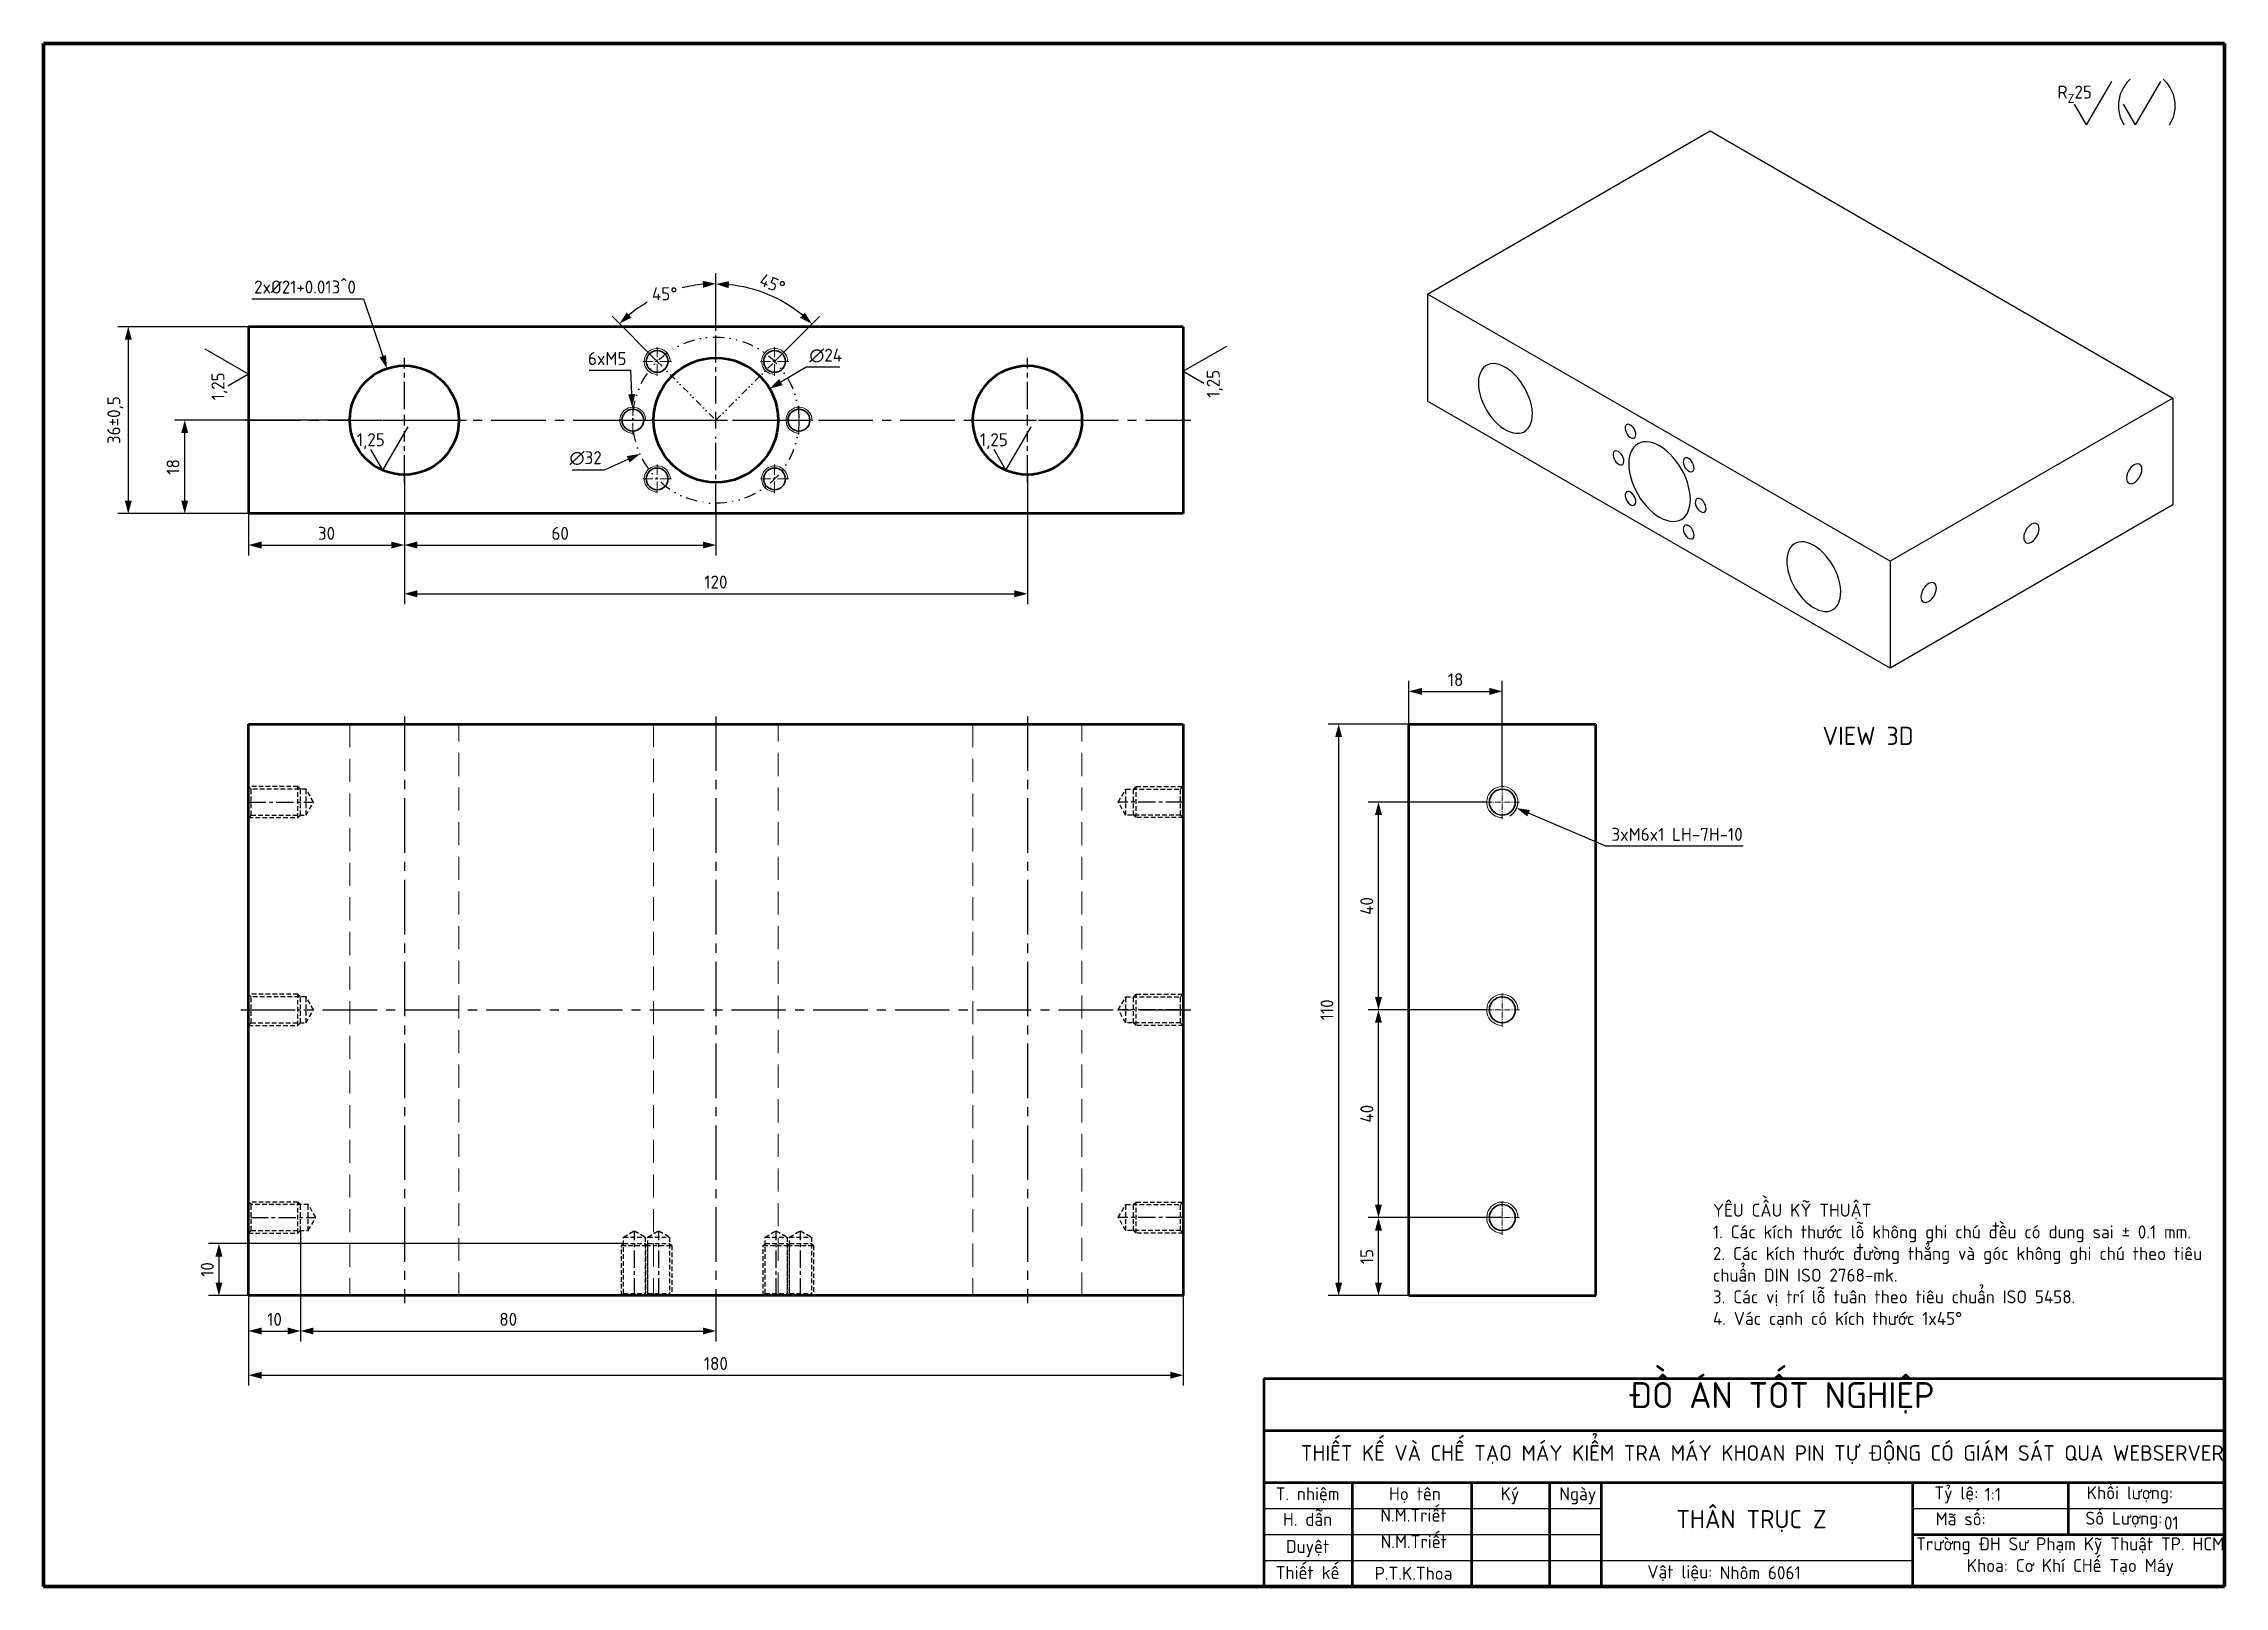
# Model space of a CAD drawing. Header units: millimetres. Extents: x -190 to 12889, y -227 to 3957.
# Drawn here: x 1044.1 to 1464.1, y 61.6 to 358.6 of the extents above; entities that cross this region are included whole.
import ezdxf

# ---------------------------------------------------------------- set-up
doc = ezdxf.new("R2010")
doc.units = ezdxf.units.MM
doc.header["$LTSCALE"] = 0.7
doc.header["$PDMODE"] = 35
doc.header["$PDSIZE"] = -4
for name, pattern in [('CENTER', [50.8, 31.75, -6.35, 6.35, -6.35]), ('CENTER2', [1.125, 0.75, -0.125, 0.125, -0.125]), ('DIVIDE', [31.75, 12.7, -6.35, 0, -6.35, 0, -6.35]), ('HIDDEN', [9.525, 6.35, -3.175])]:
    doc.linetypes.add(name, pattern=pattern)
doc.layers.get('0').update_dxf_attribs({"color": 255})
for name, color, linetype, lineweight in [('AM_5', 10, 'Continuous', 25), ('AMC_Contour', 7, 'Continuous', 50), ('CON', 7, 'Continuous', 50), ('DIM', 94, 'Continuous', 25), ('KHUNGBV', 5, 'Continuous', 70), ('screw', 33, 'Continuous', 13), ('TEXT', 7, 'Continuous', 25)]:
    doc.layers.add(name, color=color, linetype=linetype, lineweight=lineweight)
doc.layers.add('DTAM', color=6, linetype='CENTER')
doc.styles.add('TCVN-7284', font='tcvn+7284-2003r.ttf')
doc.dimstyles.new('TCVN_ISO-25_RadiusDia', dxfattribs={"dimtxt": 2.5, "dimasz": 2.5, "dimexe": 2, "dimexo": 0, "dimgap": 1, "dimtad": 1, "dimtoh": 1, "dimtxsty": 'TCVN-7284', "dimblk": 'Arrow', "dimcen": 0, "dimclrd": 256, "dimclre": 256, "dimclrt": 256, "dimadec": 0, "dimazin": 0, "dimtfac": 1, "dimtofl": 0, "dimtmove": 1, "dimatfit": 0, "dimldrblk": 'Arrow', "dimfxl": 1, "dimlwd": -1, "dimlwe": -1, "dimarcsym": 0})
doc.dimstyles.new('TCVN_ISO-25_RadiusDia$3', dxfattribs={"dimtxt": 2.5, "dimasz": 2.5, "dimexe": 2, "dimexo": 0, "dimgap": 1, "dimtad": 1, "dimtoh": 1, "dimtxsty": 'TCVN-7284', "dimblk": 'Arrow', "dimcen": 0, "dimclrd": 256, "dimclre": 256, "dimclrt": 256, "dimadec": 0, "dimazin": 0, "dimtfac": 1, "dimtofl": 0, "dimtmove": 1, "dimatfit": 0, "dimldrblk": 'Arrow', "dimfxl": 1, "dimlwd": -1, "dimlwe": -1, "dimarcsym": 0})

msp = doc.modelspace()

# ---------------------------------------------------------------- texts
at = {"color": 3, "char_height": 2.5, "attachment_point": 5, "style": 'TCVN-7284'}
for s, insert in [('\\A1;R{\\H0.7x;\\S^ Z;}25', (1435.2196, 348.8719)), ('\\A1;1,25', (1227.0696, 282.0817))]:
    msp.add_mtext(s, dxfattribs=dict(at, insert=insert))
at = {"color": 3, "char_height": 2.5, "attachment_point": 5, "rotation": 90, "style": 'TCVN-7284'}
for insert in [(1077.927, 292.6436), (1269.6118, 293.1394)]:
    msp.add_mtext('\\A1;1,25', dxfattribs=dict(at, insert=insert))
at = {"insert": (1386.6639, 227.1082), "char_height": 3.5, "attachment_point": 1, "style": 'TCVN-7284'}
msp.add_mtext_dynamic_manual_height_columns('VIEW 3D', width=77.294448, gutter_width=88.6002, heights=[0], dxfattribs=at)
at = {"ltscale": 0.7, "char_height": 2.5, "attachment_point": 1, "style": 'TCVN-7284'}
for s, width, insert in [('1:1', 4.500037, (1417.8777, 80.5808)), ('01', 4.500037, (1452.4211, 75.078)), ('Nhôm 6061', 21.128607, (1366.8672, 65.4879))]:
    msp.add_mtext_dynamic_manual_height_columns(s, width=width, gutter_width=12.5, heights=[0], dxfattribs=dict(at, insert=insert))
at = {"layer": 'AMC_Contour', "color": 255, "insert": (1372.9729, 74.1906), "char_height": 3.5, "attachment_point": 5, "style": 'TCVN-7284'}
msp.add_mtext_dynamic_manual_height_columns('THÂN TRỤC Z', width=40.386406, gutter_width=17.5, heights=[0], dxfattribs=at)
at = {"layer": 'TEXT', "ltscale": 0.7, "insert": (1365.5545, 135.2797), "char_height": 2.5, "attachment_point": 1, "style": 'TCVN-7284'}
msp.add_mtext_dynamic_manual_height_columns('YÊU CẦU KỸ THUẬT\\P1. Các kích thước lỗ không ghi chú đều có dung sai ± 0.1 mm. \\P2. Các kích thước đường thẳng và góc không ghi chú theo tiêu chuẩn DIN ISO 2768-mk.\\P3. Các vị trí lỗ tuân theo tiêu chuẩn ISO 5458.\\P4. Vác cạnh có kích thước 1x45°', width=103.207926, gutter_width=1722.0912, heights=[0], dxfattribs=at)

# ---------------------------------------------------------------- blocks, each defined once
blk = doc.blocks.new('KHUNG_A3')
at = {"layer": 'CON', "color": 8, "linetype": 'Continuous', "ltscale": 0.66}
for p, q in [((296.71, 84.61), (296.71, 44.61)), ((296.71, 84.61), (481.71, 84.61)), ((296.71, 74.61), (481.71, 74.61)), ((296.71, 64.61), (481.71, 64.61)), ((313.71, 64.61), (313.71, 44.61)), ((336.71, 64.61), (336.71, 44.61)), ((351.71, 64.61), (351.71, 44.61)), ((361.71, 64.61), (361.71, 44.61)), ((421.71, 44.61), (421.71, 64.61)), ((451.71, 54.61), (451.71, 64.61)), ((421.71, 54.61), (481.71, 54.61))]:
    blk.add_line(p, q, dxfattribs=at)
at = {"layer": 'DIM', "color": 8, "linetype": 'Continuous', "ltscale": 0.66}
for p, q in [((296.71, 59.61), (361.71, 59.61)), ((421.71, 59.61), (481.71, 59.61)), ((296.71, 54.61), (361.71, 54.61)), ((296.71, 49.61), (421.71, 49.61))]:
    blk.add_line(p, q, dxfattribs=at)
at = {"layer": 'KHUNGBV', "color": 8, "linetype": 'Continuous', "ltscale": 0.66}
for p, q in [((481.71, 341.61), (61.71, 341.61)), ((61.71, 341.61), (61.71, 44.61)), ((481.71, 44.61), (481.71, 341.61)), ((61.71, 44.61), (481.71, 44.61))]:
    blk.add_line(p, q, dxfattribs=at)
at = {"color": 255, "attachment_point": 1, "style": 'TCVN-7284'}
for s, width, insert, char_height in [('{\\W1.485708; }ĐỒ ÁN TỐT NGHIỆP', 65.6643, (362.61, 83.93), 5), ('\\pxqc;T. nhiệm', 16.8827, (296.71, 63.68), 2.5), ('{\\W2.460912; }Họ tên', 16.8827, (317.11, 63.68), 2.5), ('{\\W4.544245; }Ký', 16.8827, (335.42, 63.68), 2.5), ('{\\W1.017842; }Ngày', 9.8035, (352.08, 63.68), 2.5), ('\\pxqc;Tỷ lệ:', 9.8035, (425.19, 63.83), 2.5), ('\\pxqc;Khối lượng:', 20.0073, (453.51, 63.88), 2.5), ('\\pxqc;H. dẫn', 16.8827, (296.71, 58.76), 2.5), ('\\pxqc;N.M.Triết', 16.8827, (317.11, 59.57), 2.5), ('{\\W0.286782; }Mã số:', 12.5818, (425.56, 58.85), 2.5), ('\\pxqc;Số Lượng:', 17.9691, (453.36, 58.98), 2.5), ('\\pxqc;N.M.Triết', 16.8827, (317.16, 54.47), 2.5), ('\\pxqc;Duyệt', 16.8827, (296.71, 53.54), 2.5), ('{\\W0.981773; }Trường ĐH Sư Phạm Kỹ Thuật TP. HCM\\P{\\W7.398439; }Khoa: Cơ Khí CHế Tạo Máy ', 61.6953, (420.88, 54.04), 2.5), ('\\pxqc;Thiết kế', 16.8827, (296.71, 48.52), 2.5), ('\\pxqc;P.T.K.Thoa', 16.8827, (317.11, 48.37), 2.5), ('\\pxi-3,l3,qc,t3;Vật liệu:', 59.8171, (346.92, 48.66), 2.5)]:
    blk.add_mtext_dynamic_manual_height_columns(s, width=width, gutter_width=88.6, heights=[0], dxfattribs=dict(at, insert=insert, char_height=char_height))
at = {"color": 255, "insert": (303.83, 71.79), "char_height": 3, "width": 178.521, "attachment_point": 1, "style": 'TCVN-7284'}
blk.add_mtext('THIẾT KẾ VÀ CHẾ TẠO MÁY KIỂM TRA MÁY KHOAN PIN TỰ ĐỘNG CÓ GIÁM SÁT QUA WEBSERVER\\P', dxfattribs=at)
blk = doc.blocks.new('screw_m6_l')
at = {"color": 6, "lineweight": 35}
blk.add_circle((0, 0), 2.5, dxfattribs=at)
at = {"layer": 'screw', "color": 1, "linetype": 'CENTER', "ltscale": 0.05}
for p, q in [((-3.3, 0), (3.3, 0)), ((0, -3.3), (0, 3.3))]:
    blk.add_line(p, q, dxfattribs=at)
at = {"layer": 'screw', "color": 4}
blk.add_arc((0, 0), 3, 270, 180, dxfattribs=at)
blk = doc.blocks.new('sđsfd')
at = {"color": 5, "linetype": 'Continuous', "lineweight": 25}
for p, q in [((2599.93, 2138.97), (2677.71, 2183.87)), ((2677.71, 2183.87), (2804.99, 2110.39)), ((2727.21, 2065.49), (2599.93, 2138.97)), ((2599.93, 2138.97), (2599.93, 2109.57)), ((2727.21, 2036.1), (2599.93, 2109.57)), ((2804.99, 2110.39), (2727.21, 2065.49)), ((2804.99, 2110.39), (2804.99, 2081)), ((2804.99, 2081), (2727.21, 2036.1)), ((2727.21, 2065.49), (2727.21, 2036.1))]:
    blk.add_line(p, q, dxfattribs=at)
at = {"color": 5, "linetype": 'Continuous', "lineweight": 25, "flags": 128}
for points in [[(2621.36, 2118.84), (2620.48, 2119.29), (2619.61, 2119.61), (2618.77, 2119.8), (2617.97, 2119.85), (2617.21, 2119.77), (2616.51, 2119.56), (2615.88, 2119.22), (2615.32, 2118.75), (2614.86, 2118.16), (2614.48, 2117.46), (2614.2, 2116.66), (2614.01, 2115.77), (2613.94, 2114.81), (2613.96, 2113.78), (2614.09, 2112.7), (2614.32, 2111.58), (2614.65, 2110.45), (2615.08, 2109.32), (2615.59, 2108.19), (2616.19, 2107.1), (2616.85, 2106.05), (2617.58, 2105.07), (2618.36, 2104.15), (2619.19, 2103.32), (2620.04, 2102.59), (2620.92, 2101.96), (2621.8, 2101.46), (2622.67, 2101.07), (2623.53, 2100.82), (2624.35, 2100.69), (2625.13, 2100.71), (2625.86, 2100.85), (2626.53, 2101.13), (2627.12, 2101.54), (2627.64, 2102.07), (2628.06, 2102.71), (2628.39, 2103.46), (2628.62, 2104.31), (2628.75, 2105.24), (2628.78, 2106.24), (2628.7, 2107.3), (2628.52, 2108.39), (2628.24, 2109.52), (2627.86, 2110.65), (2627.39, 2111.78), (2626.84, 2112.89), (2626.2, 2113.97), (2625.5, 2114.99), (2624.75, 2115.94), (2623.94, 2116.81), (2623.1, 2117.6), (2622.24, 2118.28), (2621.36, 2118.84)], [(2655.78, 2102.98), (2655.38, 2103.15), (2655.01, 2103.18), (2654.7, 2103.06), (2654.47, 2102.82), (2654.33, 2102.45), (2654.3, 2102), (2654.38, 2101.5), (2654.57, 2100.98), (2654.85, 2100.48), (2655.19, 2100.03), (2655.58, 2099.68), (2655.99, 2099.45), (2656.38, 2099.35), (2656.72, 2099.39), (2657, 2099.58), (2657.18, 2099.88), (2657.27, 2100.29), (2657.24, 2100.78), (2657.1, 2101.29), (2656.87, 2101.81), (2656.56, 2102.29), (2656.18, 2102.69), (2655.78, 2102.98)], [(2652.47, 2095.66), (2652.07, 2095.82), (2651.7, 2095.85), (2651.38, 2095.74), (2651.15, 2095.49), (2651.02, 2095.13), (2650.99, 2094.68), (2651.07, 2094.17), (2651.26, 2093.65), (2651.53, 2093.15), (2651.88, 2092.71), (2652.27, 2092.36), (2652.67, 2092.13), (2653.06, 2092.03), (2653.41, 2092.07), (2653.68, 2092.25), (2653.87, 2092.56), (2653.95, 2092.97), (2653.92, 2093.45), (2653.79, 2093.97), (2653.56, 2094.48), (2653.24, 2094.96), (2652.87, 2095.36), (2652.47, 2095.66)], [(2663.78, 2097.21), (2662.83, 2097.69), (2661.9, 2098.05), (2660.98, 2098.28), (2660.1, 2098.36), (2659.27, 2098.31), (2658.49, 2098.12), (2657.78, 2097.8), (2657.15, 2097.35), (2656.6, 2096.77), (2656.14, 2096.07), (2655.77, 2095.27), (2655.51, 2094.37), (2655.35, 2093.37), (2655.3, 2092.31), (2655.35, 2091.18), (2655.51, 2090), (2655.77, 2088.8), (2656.14, 2087.57), (2656.6, 2086.34), (2657.15, 2085.13), (2657.78, 2083.94), (2658.49, 2082.8), (2659.27, 2081.72), (2660.1, 2080.71), (2660.98, 2079.78), (2661.9, 2078.95), (2662.83, 2078.22), (2663.78, 2077.61), (2664.73, 2077.12), (2665.67, 2076.77), (2666.59, 2076.54), (2667.47, 2076.46), (2668.3, 2076.51), (2669.07, 2076.69), (2669.78, 2077.02), (2670.42, 2077.47), (2670.97, 2078.05), (2671.43, 2078.74), (2671.79, 2079.55), (2672.06, 2080.45), (2672.22, 2081.44), (2672.27, 2082.51), (2672.22, 2083.64), (2672.06, 2084.81), (2671.79, 2086.02), (2671.43, 2087.25), (2670.97, 2088.47), (2670.42, 2089.69), (2669.78, 2090.87), (2669.07, 2092.02), (2668.3, 2093.1), (2667.47, 2094.11), (2666.59, 2095.04), (2665.67, 2095.87), (2664.73, 2096.6), (2663.78, 2097.21)], [(2671.78, 2093.74), (2671.38, 2093.91), (2671.01, 2093.94), (2670.7, 2093.83), (2670.47, 2093.58), (2670.33, 2093.22), (2670.3, 2092.77), (2670.38, 2092.26), (2670.57, 2091.74), (2670.85, 2091.24), (2671.19, 2090.8), (2671.58, 2090.45), (2671.99, 2090.21), (2672.38, 2090.11), (2672.72, 2090.16), (2673, 2090.34), (2673.18, 2090.65), (2673.27, 2091.06), (2673.24, 2091.54), (2673.1, 2092.06), (2672.87, 2092.57), (2672.56, 2093.05), (2672.18, 2093.45), (2671.78, 2093.74)], [(2794.39, 2087.12), (2794.86, 2087.46), (2795.31, 2087.9), (2795.71, 2088.42), (2796.04, 2089), (2796.3, 2089.61), (2796.45, 2090.22), (2796.51, 2090.8), (2796.45, 2091.31), (2796.3, 2091.74), (2796.04, 2092.06), (2795.71, 2092.25), (2795.31, 2092.31), (2794.86, 2092.23), (2794.39, 2092.02), (2793.91, 2091.69), (2793.47, 2091.25), (2793.06, 2090.72), (2792.73, 2090.14), (2792.47, 2089.53), (2792.32, 2088.92), (2792.26, 2088.35), (2792.32, 2087.83), (2792.47, 2087.41), (2792.73, 2087.09), (2793.06, 2086.89), (2793.47, 2086.83), (2793.91, 2086.91), (2794.39, 2087.12)], [(2655.78, 2084.5), (2655.38, 2084.67), (2655.01, 2084.7), (2654.7, 2084.59), (2654.47, 2084.34), (2654.33, 2083.98), (2654.3, 2083.53), (2654.38, 2083.02), (2654.57, 2082.5), (2654.85, 2082), (2655.19, 2081.56), (2655.58, 2081.21), (2655.99, 2080.97), (2656.38, 2080.88), (2656.72, 2080.92), (2657, 2081.1), (2657.18, 2081.41), (2657.27, 2081.82), (2657.24, 2082.3), (2657.1, 2082.82), (2656.87, 2083.33), (2656.56, 2083.81), (2656.18, 2084.21), (2655.78, 2084.5)], [(2675.1, 2082.59), (2674.7, 2082.76), (2674.33, 2082.79), (2674.01, 2082.68), (2673.78, 2082.43), (2673.64, 2082.07), (2673.62, 2081.62), (2673.7, 2081.11), (2673.88, 2080.59), (2674.16, 2080.09), (2674.51, 2079.65), (2674.9, 2079.3), (2675.3, 2079.06), (2675.69, 2078.96), (2676.03, 2079.01), (2676.31, 2079.19), (2676.5, 2079.5), (2676.58, 2079.91), (2676.55, 2080.39), (2676.42, 2080.91), (2676.18, 2081.42), (2675.87, 2081.9), (2675.5, 2082.3), (2675.1, 2082.59)], [(2671.78, 2075.27), (2671.38, 2075.44), (2671.01, 2075.46), (2670.7, 2075.35), (2670.47, 2075.1), (2670.33, 2074.74), (2670.3, 2074.29), (2670.38, 2073.79), (2670.57, 2073.26), (2670.85, 2072.76), (2671.19, 2072.32), (2671.58, 2071.97), (2671.99, 2071.74), (2672.38, 2071.64), (2672.72, 2071.68), (2673, 2071.86), (2673.18, 2072.17), (2673.27, 2072.58), (2673.24, 2073.06), (2673.1, 2073.58), (2672.87, 2074.1), (2672.56, 2074.57), (2672.18, 2074.97), (2671.78, 2075.27)], [(2706.21, 2069.86), (2705.33, 2070.3), (2704.47, 2070.62), (2703.62, 2070.81), (2702.82, 2070.87), (2702.06, 2070.79), (2701.36, 2070.58), (2700.73, 2070.23), (2700.18, 2069.76), (2699.71, 2069.18), (2699.33, 2068.48), (2699.05, 2067.68), (2698.87, 2066.79), (2698.79, 2065.82), (2698.81, 2064.79), (2698.94, 2063.71), (2699.18, 2062.6), (2699.51, 2061.47), (2699.93, 2060.33), (2700.44, 2059.21), (2701.04, 2058.12), (2701.7, 2057.07), (2702.43, 2056.08), (2703.22, 2055.17), (2704.04, 2054.34), (2704.9, 2053.6), (2705.77, 2052.98), (2706.65, 2052.47), (2707.52, 2052.09), (2708.38, 2051.83), (2709.2, 2051.71), (2709.99, 2051.72), (2710.72, 2051.87), (2711.38, 2052.15), (2711.98, 2052.55), (2712.49, 2053.08), (2712.91, 2053.73), (2713.24, 2054.48), (2713.48, 2055.32), (2713.61, 2056.25), (2713.63, 2057.25), (2713.55, 2058.31), (2713.37, 2059.41), (2713.09, 2060.53), (2712.71, 2061.67), (2712.24, 2062.8), (2711.69, 2063.91), (2711.06, 2064.98), (2710.36, 2066), (2709.6, 2066.95), (2708.8, 2067.83), (2707.95, 2068.61), (2707.09, 2069.29), (2706.21, 2069.86)], [(2766.1, 2070.8), (2766.57, 2071.13), (2767.02, 2071.57), (2767.42, 2072.09), (2767.76, 2072.67), (2768.01, 2073.29), (2768.17, 2073.89), (2768.22, 2074.47), (2768.17, 2074.98), (2768.01, 2075.41), (2767.76, 2075.73), (2767.42, 2075.92), (2767.02, 2075.98), (2766.57, 2075.91), (2766.1, 2075.69), (2765.63, 2075.36), (2765.18, 2074.92), (2764.78, 2074.4), (2764.44, 2073.81), (2764.19, 2073.2), (2764.03, 2072.6), (2763.98, 2072.02), (2764.03, 2071.51), (2764.19, 2071.08), (2764.44, 2070.76), (2764.78, 2070.57), (2765.18, 2070.51), (2765.63, 2070.58), (2766.1, 2070.8)], [(2737.82, 2054.47), (2738.29, 2054.8), (2738.74, 2055.24), (2739.14, 2055.76), (2739.48, 2056.35), (2739.73, 2056.96), (2739.89, 2057.57), (2739.94, 2058.14), (2739.89, 2058.66), (2739.73, 2059.08), (2739.48, 2059.4), (2739.14, 2059.6), (2738.74, 2059.65), (2738.29, 2059.58), (2737.82, 2059.37), (2737.35, 2059.03), (2736.9, 2058.59), (2736.5, 2058.07), (2736.16, 2057.49), (2735.91, 2056.88), (2735.75, 2056.27), (2735.7, 2055.69), (2735.75, 2055.18), (2735.91, 2054.75), (2736.16, 2054.43), (2736.5, 2054.24), (2736.9, 2054.18), (2737.35, 2054.26), (2737.82, 2054.47)]]:
    blk.add_lwpolyline(points, dxfattribs=at)
blk = doc.blocks.new('screw_m5_l')
at = {"layer": 'screw', "color": 1, "linetype": 'CENTER', "ltscale": 0.1}
for p, q in [((-2.75, 0), (2.75, 0)), ((0, -2.75), (0, 2.75))]:
    blk.add_line(p, q, dxfattribs=at)
at = {"layer": 'screw', "color": 6, "lineweight": 35}
blk.add_circle((0, 0), 2.1, dxfattribs=at)
at = {"layer": 'screw', "color": 92}
blk.add_arc((0, 0), 2.5, 270, 180, dxfattribs=at)
blk = doc.blocks.new('*U636')
at = {"layer": 'AM_5', "color": 0, "linetype": 'CENTER2', "ltscale": 10, "transparency": 16777216}
for p, q in [((0, 3.2), (0, 17.5)), ((-17.5, 0), (-3.2, 0)), ((3.2, 0), (17.5, 0)), ((0, -17.5), (0, -3.2))]:
    blk.add_line(p, q, dxfattribs=at)
at = {"layer": 'AM_5', "color": 0, "linetype": 'Continuous', "ltscale": 10, "transparency": 16777216}
for p, q in [((-1.6, 0), (1.6, 0)), ((0, -1.6), (0, 1.6))]:
    blk.add_line(p, q, dxfattribs=at)
blk = doc.blocks.new('*U634')
at = {"layer": 'AM_5', "color": 0, "linetype": 'CENTER2', "ltscale": 10, "transparency": 16777216}
for p, q in [((0, 2.1), (0, 12)), ((-12, 0), (-2.1, 0)), ((2.1, 0), (12, 0)), ((0, -12), (0, -2.1))]:
    blk.add_line(p, q, dxfattribs=at)
at = {"layer": 'AM_5', "color": 0, "linetype": 'Continuous', "ltscale": 10, "transparency": 16777216}
for p, q in [((-1.05, 0), (1.05, 0)), ((0, -1.05), (0, 1.05))]:
    blk.add_line(p, q, dxfattribs=at)
blk = doc.blocks.new('*U635')
at = {"layer": 'AM_5', "color": 0, "linetype": 'CENTER2', "ltscale": 10, "transparency": 16777216}
for p, q in [((0, 2.1), (0, 12)), ((-12, 0), (-2.1, 0)), ((2.1, 0), (12, 0)), ((0, -12), (0, -2.1))]:
    blk.add_line(p, q, dxfattribs=at)
at = {"layer": 'AM_5', "color": 0, "linetype": 'Continuous', "ltscale": 10, "transparency": 16777216}
for p, q in [((-1.05, 0), (1.05, 0)), ((0, -1.05), (0, 1.05))]:
    blk.add_line(p, q, dxfattribs=at)
blk = doc.blocks.new('THAN_TRUC_Z')
at = {"linetype": 'Continuous', "lineweight": 50}
for p, q in [((1263.53, 304.13), (1083.53, 304.13)), ((1083.53, 304.13), (1083.53, 268.13)), ((1263.53, 304.13), (1263.53, 268.13)), ((1263.53, 268.13), (1083.53, 268.13))]:
    blk.add_line(p, q, dxfattribs=at)
for centre, radius in [((1113.53, 286.13), 10.5), ((1173.53, 286.13), 12), ((1233.53, 286.13), 10.5)]:
    blk.add_circle(centre, radius, dxfattribs=at)
at = {"layer": 'AM_5', "color": 2, "linetype": 'DIVIDE', "ltscale": 0.15}
for p, q in [((1162.22, 297.44), (1173.53, 286.13)), ((1173.53, 286.13), (1184.84, 297.44))]:
    blk.add_line(p, q, dxfattribs=at)
at = {"layer": 'AM_5', "color": 2, "linetype": 'DIVIDE', "ltscale": 0.25}
blk.add_circle((1173.53, 286.13), 16, dxfattribs=at)
at = {"rotation": 89.99999999999999}
for p in [(1162.22, 297.44), (1184.84, 297.44), (1157.53, 286.13), (1189.53, 286.13), (1162.22, 274.82), (1184.84, 274.82)]:
    blk.add_blockref('screw_m5_l', p, dxfattribs=at)
at = {"layer": 'AM_5', "color": 1, "linetype": 'CENTER2', "ltscale": 10}
for name, p in [('*U636', (1173.53, 286.13)), ('*U635', (1113.53, 286.13)), ('*U634', (1233.53, 286.13))]:
    blk.add_blockref(name, p, dxfattribs=at)
blk = doc.blocks.new('Arrow')
at = {"layer": 'DIM'}
blk.add_solid([(-1, 0.27), (-1, -0.27), (0, 0)], dxfattribs=at)
blk = doc.blocks.new('*D69')
at = {"layer": 'Defpoints', "color": 0, "ltscale": 0.7, "transparency": 16777216}
for p in [(1113.53, 273.63), (1083.53, 268.13), (1113.53, 262.09)]:
    blk.add_point(p, dxfattribs=at)
at = {"layer": 'DIM', "ltscale": 0.7, "transparency": 16777216}
for p, q in [((1113.53, 273.63), (1113.53, 260.09)), ((1083.53, 268.13), (1083.53, 260.09)), ((1086.03, 262.09), (1111.03, 262.09))]:
    blk.add_line(p, q, dxfattribs=at)
at = {"layer": 'DIM', "ltscale": 0.7, "transparency": 16777216, "xscale": 2.5, "yscale": 2.5, "zscale": 2.5, "rotation": 180}
blk.add_blockref('Arrow', (1083.53, 262.09), dxfattribs=at)
at = {"layer": 'DIM', "ltscale": 0.7, "transparency": 16777216, "xscale": 2.5, "yscale": 2.5, "zscale": 2.5}
blk.add_blockref('Arrow', (1113.53, 262.09), dxfattribs=at)
at = {"layer": 'DIM', "ltscale": 0.7, "transparency": 16777216, "insert": (1098.53, 264.34), "char_height": 2.5, "attachment_point": 5, "style": 'TCVN-7284', "bg_fill": 3, "box_fill_scale": 1.1, "bg_fill_color": 256, "bg_fill_true_color": 13158600, "bg_fill_transparency": 0}
blk.add_mtext('30', dxfattribs=at)
blk = doc.blocks.new('*D70')
at = {"layer": 'Defpoints', "color": 0, "ltscale": 0.7, "transparency": 16777216}
for p in [(1113.53, 273.63), (1173.53, 270.13), (1173.53, 262.09)]:
    blk.add_point(p, dxfattribs=at)
at = {"layer": 'DIM', "ltscale": 0.7, "transparency": 16777216}
for p, q in [((1113.53, 273.63), (1113.53, 260.09)), ((1173.53, 270.13), (1173.53, 260.09)), ((1116.03, 262.09), (1171.03, 262.09))]:
    blk.add_line(p, q, dxfattribs=at)
at = {"layer": 'DIM', "ltscale": 0.7, "transparency": 16777216, "xscale": 2.5, "yscale": 2.5, "zscale": 2.5, "rotation": 180}
blk.add_blockref('Arrow', (1113.53, 262.09), dxfattribs=at)
at = {"layer": 'DIM', "ltscale": 0.7, "transparency": 16777216, "xscale": 2.5, "yscale": 2.5, "zscale": 2.5}
blk.add_blockref('Arrow', (1173.53, 262.09), dxfattribs=at)
at = {"layer": 'DIM', "ltscale": 0.7, "transparency": 16777216, "insert": (1143.53, 264.34), "char_height": 2.5, "attachment_point": 5, "style": 'TCVN-7284', "bg_fill": 3, "box_fill_scale": 1.1, "bg_fill_color": 256, "bg_fill_true_color": 13158600, "bg_fill_transparency": 0}
blk.add_mtext('60', dxfattribs=at)
blk = doc.blocks.new('*D71')
at = {"layer": 'Defpoints', "color": 0, "ltscale": 0.7, "transparency": 16777216}
for p in [(1083.53, 304.13), (1060.36, 268.13), (1083.53, 268.13)]:
    blk.add_point(p, dxfattribs=at)
at = {"layer": 'DIM', "ltscale": 0.7, "transparency": 16777216}
for p, q in [((1083.53, 304.13), (1058.36, 304.13)), ((1060.36, 301.63), (1060.36, 270.63)), ((1083.53, 268.13), (1058.36, 268.13))]:
    blk.add_line(p, q, dxfattribs=at)
at = {"layer": 'DIM', "ltscale": 0.7, "transparency": 16777216, "xscale": 2.5, "yscale": 2.5, "zscale": 2.5}
for p, rotation in [((1060.36, 304.13), 90), ((1060.36, 268.13), 270)]:
    blk.add_blockref('Arrow', p, dxfattribs=dict(at, rotation=rotation))
at = {"layer": 'DIM', "ltscale": 0.7, "transparency": 16777216, "insert": (1057.86, 286.13), "char_height": 2.5, "attachment_point": 5, "rotation": 90, "style": 'TCVN-7284'}
blk.add_mtext('36±0,5', dxfattribs=at)
blk = doc.blocks.new('*D72')
at = {"layer": 'Defpoints', "color": 0, "ltscale": 0.7, "transparency": 16777216}
for p in [(1071.23, 286.13), (1103.03, 286.13), (1083.53, 268.13)]:
    blk.add_point(p, dxfattribs=at)
at = {"layer": 'DIM', "ltscale": 0.7, "transparency": 16777216}
for p, q in [((1103.03, 286.13), (1069.23, 286.13)), ((1071.23, 270.63), (1071.23, 283.63)), ((1083.53, 268.13), (1069.23, 268.13))]:
    blk.add_line(p, q, dxfattribs=at)
at = {"layer": 'DIM', "ltscale": 0.7, "transparency": 16777216, "xscale": 2.5, "yscale": 2.5, "zscale": 2.5}
for p, rotation in [((1071.23, 286.13), 90), ((1071.23, 268.13), 270)]:
    blk.add_blockref('Arrow', p, dxfattribs=dict(at, rotation=rotation))
at = {"layer": 'DIM', "ltscale": 0.7, "transparency": 16777216, "insert": (1068.98, 277.13), "char_height": 2.5, "attachment_point": 5, "rotation": 90, "style": 'TCVN-7284', "bg_fill": 3, "box_fill_scale": 1.1, "bg_fill_color": 256, "bg_fill_true_color": 13158600, "bg_fill_transparency": 0}
blk.add_mtext('18', dxfattribs=at)
blk = doc.blocks.new('*D73')
at = {"layer": 'Defpoints', "color": 0, "ltscale": 0.7, "transparency": 16777216}
for p in [(1322.23, 213.79), (1327.75, 211.44)]:
    blk.add_point(p, dxfattribs=at)
at = {"layer": 'DIM', "ltscale": 0.7, "transparency": 16777216}
for p, q in [((1344.9, 204.14), (1330.05, 210.46)), ((1371.4, 204.14), (1344.9, 204.14))]:
    blk.add_line(p, q, dxfattribs=at)
blk.add_arc((1324.99, 212.61), 3, 298.745, 0, dxfattribs=at)
at = {"layer": 'DIM', "ltscale": 0.7, "transparency": 16777216, "xscale": 2.5, "yscale": 2.5, "zscale": 2.5, "rotation": 156.9422168690733}
blk.add_blockref('Arrow', (1327.75, 211.44), dxfattribs=at)
at = {"layer": 'DIM', "ltscale": 0.7, "transparency": 16777216, "insert": (1358.65, 206.39), "char_height": 2.5, "attachment_point": 5, "style": 'TCVN-7284', "bg_fill": 3, "box_fill_scale": 1.1, "bg_fill_color": 256, "bg_fill_true_color": 13158600, "bg_fill_transparency": 0}
blk.add_mtext('3xM6x1 LH-7H-10', dxfattribs=at)
blk = doc.blocks.new('*D74')
at = {"layer": 'Defpoints', "color": 0, "ltscale": 0.7, "transparency": 16777216}
for p in [(1093.53, 130.11), (1083.53, 117.61), (1093.53, 110.78)]:
    blk.add_point(p, dxfattribs=at)
at = {"layer": 'DIM', "ltscale": 0.7, "transparency": 16777216}
for p, q in [((1093.53, 130.11), (1093.53, 108.78)), ((1083.53, 117.61), (1083.53, 108.78)), ((1086.03, 110.78), (1091.03, 110.78))]:
    blk.add_line(p, q, dxfattribs=at)
at = {"layer": 'DIM', "ltscale": 0.7, "transparency": 16777216, "xscale": 2.5, "yscale": 2.5, "zscale": 2.5, "rotation": 180}
blk.add_blockref('Arrow', (1083.53, 110.78), dxfattribs=at)
at = {"layer": 'DIM', "ltscale": 0.7, "transparency": 16777216, "xscale": 2.5, "yscale": 2.5, "zscale": 2.5}
blk.add_blockref('Arrow', (1093.53, 110.78), dxfattribs=at)
at = {"layer": 'DIM', "ltscale": 0.7, "transparency": 16777216, "insert": (1088.53, 113.03), "char_height": 2.5, "attachment_point": 5, "style": 'TCVN-7284', "bg_fill": 3, "box_fill_scale": 1.1, "bg_fill_color": 256, "bg_fill_true_color": 13158600, "bg_fill_transparency": 0}
blk.add_mtext('10', dxfattribs=at)
blk = doc.blocks.new('*D75')
at = {"layer": 'Defpoints', "color": 0, "ltscale": 0.7, "transparency": 16777216}
for p in [(1093.53, 130.11), (1173.53, 117.61), (1173.53, 110.78)]:
    blk.add_point(p, dxfattribs=at)
at = {"layer": 'DIM', "ltscale": 0.7, "transparency": 16777216}
for p, q in [((1093.53, 130.11), (1093.53, 108.78)), ((1173.53, 117.61), (1173.53, 108.78)), ((1096.03, 110.78), (1171.03, 110.78))]:
    blk.add_line(p, q, dxfattribs=at)
at = {"layer": 'DIM', "ltscale": 0.7, "transparency": 16777216, "xscale": 2.5, "yscale": 2.5, "zscale": 2.5, "rotation": 180}
blk.add_blockref('Arrow', (1093.53, 110.78), dxfattribs=at)
at = {"layer": 'DIM', "ltscale": 0.7, "transparency": 16777216, "xscale": 2.5, "yscale": 2.5, "zscale": 2.5}
blk.add_blockref('Arrow', (1173.53, 110.78), dxfattribs=at)
at = {"layer": 'DIM', "ltscale": 0.7, "transparency": 16777216, "insert": (1133.53, 113.03), "char_height": 2.5, "attachment_point": 5, "style": 'TCVN-7284', "bg_fill": 3, "box_fill_scale": 1.1, "bg_fill_color": 256, "bg_fill_true_color": 13158600, "bg_fill_transparency": 0}
blk.add_mtext('80', dxfattribs=at)
blk = doc.blocks.new('*D76')
at = {"layer": 'Defpoints', "color": 0, "ltscale": 0.7, "transparency": 16777216}
for p in [(1083.53, 117.61), (1263.53, 117.61), (1263.53, 102.27)]:
    blk.add_point(p, dxfattribs=at)
at = {"layer": 'DIM', "ltscale": 0.7, "transparency": 16777216}
for p, q in [((1083.53, 117.61), (1083.53, 100.27)), ((1263.53, 117.61), (1263.53, 100.27)), ((1086.03, 102.27), (1261.03, 102.27))]:
    blk.add_line(p, q, dxfattribs=at)
at = {"layer": 'DIM', "ltscale": 0.7, "transparency": 16777216, "xscale": 2.5, "yscale": 2.5, "zscale": 2.5, "rotation": 180}
blk.add_blockref('Arrow', (1083.53, 102.27), dxfattribs=at)
at = {"layer": 'DIM', "ltscale": 0.7, "transparency": 16777216, "xscale": 2.5, "yscale": 2.5, "zscale": 2.5}
blk.add_blockref('Arrow', (1263.53, 102.27), dxfattribs=at)
at = {"layer": 'DIM', "ltscale": 0.7, "transparency": 16777216, "insert": (1173.53, 104.52), "char_height": 2.5, "attachment_point": 5, "style": 'TCVN-7284', "bg_fill": 3, "box_fill_scale": 1.1, "bg_fill_color": 256, "bg_fill_true_color": 13158600, "bg_fill_transparency": 0}
blk.add_mtext('180', dxfattribs=at)
blk = doc.blocks.new('*D77')
at = {"layer": 'Defpoints', "color": 0, "ltscale": 0.7, "transparency": 16777216}
for p in [(1301.14, 132.61), (1324.99, 132.61), (1306.99, 117.61)]:
    blk.add_point(p, dxfattribs=at)
at = {"layer": 'DIM', "ltscale": 0.7, "transparency": 16777216}
for p, q in [((1324.99, 132.61), (1299.14, 132.61)), ((1301.14, 120.11), (1301.14, 130.11)), ((1306.99, 117.61), (1299.14, 117.61))]:
    blk.add_line(p, q, dxfattribs=at)
at = {"layer": 'DIM', "ltscale": 0.7, "transparency": 16777216, "xscale": 2.5, "yscale": 2.5, "zscale": 2.5}
for p, rotation in [((1301.14, 132.61), 90), ((1301.14, 117.61), 270)]:
    blk.add_blockref('Arrow', p, dxfattribs=dict(at, rotation=rotation))
at = {"layer": 'DIM', "ltscale": 0.7, "transparency": 16777216, "insert": (1298.89, 125.11), "char_height": 2.5, "attachment_point": 5, "rotation": 90, "style": 'TCVN-7284', "bg_fill": 3, "box_fill_scale": 1.1, "bg_fill_color": 256, "bg_fill_true_color": 13158600, "bg_fill_transparency": 0}
blk.add_mtext('15', dxfattribs=at)
blk = doc.blocks.new('*D78')
at = {"layer": 'Defpoints', "color": 0, "ltscale": 0.7, "transparency": 16777216}
for p in [(1301.14, 172.61), (1321.99, 172.61), (1324.99, 132.61)]:
    blk.add_point(p, dxfattribs=at)
at = {"layer": 'DIM', "ltscale": 0.7, "transparency": 16777216}
for p, q in [((1321.99, 172.61), (1299.14, 172.61)), ((1301.14, 135.11), (1301.14, 170.11)), ((1324.99, 132.61), (1299.14, 132.61))]:
    blk.add_line(p, q, dxfattribs=at)
at = {"layer": 'DIM', "ltscale": 0.7, "transparency": 16777216, "xscale": 2.5, "yscale": 2.5, "zscale": 2.5}
for p, rotation in [((1301.14, 172.61), 90), ((1301.14, 132.61), 270)]:
    blk.add_blockref('Arrow', p, dxfattribs=dict(at, rotation=rotation))
at = {"layer": 'DIM', "ltscale": 0.7, "transparency": 16777216, "insert": (1298.89, 152.61), "char_height": 2.5, "attachment_point": 5, "rotation": 90, "style": 'TCVN-7284', "bg_fill": 3, "box_fill_scale": 1.1, "bg_fill_color": 256, "bg_fill_true_color": 13158600, "bg_fill_transparency": 0}
blk.add_mtext('40', dxfattribs=at)
blk = doc.blocks.new('*D79')
at = {"layer": 'Defpoints', "color": 0, "ltscale": 0.7, "transparency": 16777216}
for p in [(1301.14, 212.61), (1321.99, 212.61), (1321.99, 172.61)]:
    blk.add_point(p, dxfattribs=at)
at = {"layer": 'DIM', "ltscale": 0.7, "transparency": 16777216}
for p, q in [((1321.99, 212.61), (1299.14, 212.61)), ((1301.14, 175.11), (1301.14, 210.11)), ((1321.99, 172.61), (1299.14, 172.61))]:
    blk.add_line(p, q, dxfattribs=at)
at = {"layer": 'DIM', "ltscale": 0.7, "transparency": 16777216, "xscale": 2.5, "yscale": 2.5, "zscale": 2.5}
for p, rotation in [((1301.14, 212.61), 90), ((1301.14, 172.61), 270)]:
    blk.add_blockref('Arrow', p, dxfattribs=dict(at, rotation=rotation))
at = {"layer": 'DIM', "ltscale": 0.7, "transparency": 16777216, "insert": (1298.89, 192.61), "char_height": 2.5, "attachment_point": 5, "rotation": 90, "style": 'TCVN-7284', "bg_fill": 3, "box_fill_scale": 1.1, "bg_fill_color": 256, "bg_fill_true_color": 13158600, "bg_fill_transparency": 0}
blk.add_mtext('40', dxfattribs=at)
blk = doc.blocks.new('*D80')
at = {"layer": 'Defpoints', "color": 0, "ltscale": 0.7, "transparency": 16777216}
for p in [(1306.99, 227.61), (1293.47, 117.61), (1306.99, 117.61)]:
    blk.add_point(p, dxfattribs=at)
at = {"layer": 'DIM', "ltscale": 0.7, "transparency": 16777216}
for p, q in [((1306.99, 227.61), (1291.47, 227.61)), ((1293.47, 225.11), (1293.47, 120.11)), ((1306.99, 117.61), (1291.47, 117.61))]:
    blk.add_line(p, q, dxfattribs=at)
at = {"layer": 'DIM', "ltscale": 0.7, "transparency": 16777216, "xscale": 2.5, "yscale": 2.5, "zscale": 2.5}
for p, rotation in [((1293.47, 227.61), 90), ((1293.47, 117.61), 270)]:
    blk.add_blockref('Arrow', p, dxfattribs=dict(at, rotation=rotation))
at = {"layer": 'DIM', "ltscale": 0.7, "transparency": 16777216, "insert": (1291.22, 172.61), "char_height": 2.5, "attachment_point": 5, "rotation": 90, "style": 'TCVN-7284', "bg_fill": 3, "box_fill_scale": 1.1, "bg_fill_color": 256, "bg_fill_true_color": 13158600, "bg_fill_transparency": 0}
blk.add_mtext('110', dxfattribs=at)
blk = doc.blocks.new('*D81')
at = {"layer": 'Defpoints', "color": 0, "ltscale": 0.7, "transparency": 16777216}
for p in [(1155.73, 127.61), (1077.82, 117.61), (1083.53, 117.61)]:
    blk.add_point(p, dxfattribs=at)
at = {"layer": 'DIM', "ltscale": 0.7, "transparency": 16777216}
for p, q in [((1155.73, 127.61), (1075.82, 127.61)), ((1077.82, 125.11), (1077.82, 120.11)), ((1083.53, 117.61), (1075.82, 117.61))]:
    blk.add_line(p, q, dxfattribs=at)
at = {"layer": 'DIM', "ltscale": 0.7, "transparency": 16777216, "xscale": 2.5, "yscale": 2.5, "zscale": 2.5}
for p, rotation in [((1077.82, 127.61), 90), ((1077.82, 117.61), 270)]:
    blk.add_blockref('Arrow', p, dxfattribs=dict(at, rotation=rotation))
at = {"layer": 'DIM', "ltscale": 0.7, "transparency": 16777216, "insert": (1075.57, 122.61), "char_height": 2.5, "attachment_point": 5, "rotation": 90, "style": 'TCVN-7284', "bg_fill": 3, "box_fill_scale": 1.1, "bg_fill_color": 256, "bg_fill_true_color": 13158600, "bg_fill_transparency": 0}
blk.add_mtext('10', dxfattribs=at)
blk = doc.blocks.new('*D82')
at = {"layer": 'Defpoints', "color": 0, "ltscale": 0.7, "transparency": 16777216}
for p in [(1173.53, 303.63), (1184.84, 297.44), (1173.53, 289.33), (1173.53, 286.13)]:
    blk.add_point(p, dxfattribs=at)
at = {"layer": 'DIM', "ltscale": 0.7, "transparency": 16777216}
for p, q in [((1173.53, 303.63), (1173.53, 314.33)), ((1184.84, 297.44), (1193.47, 306.07))]:
    blk.add_line(p, q, dxfattribs=at)
blk.add_arc((1173.53, 286.13), 26.2, 50.47, 84.53, dxfattribs=at)
at = {"layer": 'DIM', "ltscale": 0.7, "transparency": 16777216, "xscale": 2.5, "yscale": 2.5, "zscale": 2.5}
for p, rotation in [((1173.53, 312.33), 177.2650192610459), ((1192.05, 304.65), 317.734980738876)]:
    blk.add_blockref('Arrow', p, dxfattribs=dict(at, rotation=rotation))
at = {"layer": 'DIM', "ltscale": 0.7, "transparency": 16777216, "insert": (1184.42, 312.41), "char_height": 2.5, "attachment_point": 5, "rotation": 337.5, "style": 'TCVN-7284', "bg_fill": 3, "box_fill_scale": 1.1, "bg_fill_color": 256, "bg_fill_true_color": 13158600, "bg_fill_transparency": 0}
blk.add_mtext('45°', dxfattribs=at)
at = {"layer": 'Defpoints', "color": 0, "ltscale": 0.7, "transparency": 16777216}
blk.add_point((1186.63, 308.82), dxfattribs=at)
blk = doc.blocks.new('*D83')
at = {"layer": 'Defpoints', "color": 0, "ltscale": 0.7, "transparency": 16777216}
for p in [(1173.53, 303.63), (1162.22, 297.44), (1173.53, 289.33), (1173.53, 286.13)]:
    blk.add_point(p, dxfattribs=at)
at = {"layer": 'DIM', "ltscale": 0.7, "transparency": 16777216}
for p, q in [((1173.53, 303.63), (1173.53, 314.4)), ((1162.22, 297.44), (1153.54, 306.12))]:
    blk.add_line(p, q, dxfattribs=at)
for start, end in [(95.4556, 104.3082), (120.2738, 129.5444)]:
    blk.add_arc((1173.53, 286.13), 26.27, start, end, dxfattribs=at)
at = {"layer": 'DIM', "ltscale": 0.7, "transparency": 16777216, "xscale": 2.5, "yscale": 2.5, "zscale": 2.5}
for p, rotation in [((1173.53, 312.4), 2.727824662815514), ((1154.96, 304.7), 222.2721753372527)]:
    blk.add_blockref('Arrow', p, dxfattribs=dict(at, rotation=rotation))
at = {"layer": 'DIM', "ltscale": 0.7, "transparency": 16777216, "insert": (1163.67, 310.47), "char_height": 2.5, "attachment_point": 5, "style": 'TCVN-7284', "bg_fill": 3, "box_fill_scale": 1.1, "bg_fill_color": 256, "bg_fill_true_color": 13158600, "bg_fill_transparency": 0}
blk.add_mtext('45°', dxfattribs=at)
at = {"layer": 'Defpoints', "color": 0, "ltscale": 0.7, "transparency": 16777216}
blk.add_point((1160.4, 308.88), dxfattribs=at)
blk = doc.blocks.new('*D84')
at = {"layer": 'Defpoints', "color": 0, "ltscale": 0.7, "transparency": 16777216}
for p in [(1157.42, 288.63), (1157.64, 283.63)]:
    blk.add_point(p, dxfattribs=at)
at = {"layer": 'DIM', "ltscale": 0.7, "transparency": 16777216}
for p, q in [((1149.1, 295.74), (1157.1, 295.74)), ((1157.1, 295.74), (1157.3, 291.13))]:
    blk.add_line(p, q, dxfattribs=at)
at = {"layer": 'DIM', "ltscale": 0.7, "transparency": 16777216, "xscale": 2.5, "yscale": 2.5, "zscale": 2.5, "rotation": 272.5965375602489}
blk.add_blockref('Arrow', (1157.42, 288.63), dxfattribs=at)
at = {"layer": 'DIM', "ltscale": 0.7, "transparency": 16777216, "insert": (1152.6, 297.99), "char_height": 2.5, "attachment_point": 5, "style": 'TCVN-7284', "bg_fill": 3, "box_fill_scale": 1.1, "bg_fill_color": 256, "bg_fill_true_color": 13158600, "bg_fill_transparency": 0}
blk.add_mtext('6xM5', dxfattribs=at)
blk = doc.blocks.new('*D85')
at = {"layer": 'Defpoints', "color": 0, "ltscale": 0.7, "transparency": 16777216}
for p in [(1188.15, 292.64), (1158.92, 279.62)]:
    blk.add_point(p, dxfattribs=at)
at = {"layer": 'DIM', "ltscale": 0.7, "transparency": 16777216}
for p, q in [((1152.07, 276.57), (1156.63, 278.6)), ((1145.82, 276.57), (1152.07, 276.57))]:
    blk.add_line(p, q, dxfattribs=at)
at = {"layer": 'DIM', "ltscale": 0.7, "transparency": 16777216, "xscale": 2.5, "yscale": 2.5, "zscale": 2.5, "rotation": 24.01428534631235}
blk.add_blockref('Arrow', (1158.92, 279.62), dxfattribs=at)
at = {"layer": 'DIM', "ltscale": 0.7, "transparency": 16777216, "insert": (1148.44, 278.82), "char_height": 2.5, "attachment_point": 5, "style": 'TCVN-7284', "bg_fill": 3, "box_fill_scale": 1.1, "bg_fill_color": 256, "bg_fill_true_color": 13158600, "bg_fill_transparency": 0}
blk.add_mtext('∅32', dxfattribs=at)
blk = doc.blocks.new('*D86')
at = {"layer": 'Defpoints', "color": 0, "ltscale": 0.7, "transparency": 16777216}
for p in [(1183.89, 292.19), (1163.17, 280.07)]:
    blk.add_point(p, dxfattribs=at)
at = {"layer": 'DIM', "ltscale": 0.7, "transparency": 16777216}
for p, q in [((1190.93, 296.31), (1186.05, 293.45)), ((1197.43, 296.31), (1190.93, 296.31))]:
    blk.add_line(p, q, dxfattribs=at)
at = {"layer": 'DIM', "ltscale": 0.7, "transparency": 16777216, "xscale": 2.5, "yscale": 2.5, "zscale": 2.5, "rotation": 210.3273787220806}
blk.add_blockref('Arrow', (1183.89, 292.19), dxfattribs=at)
at = {"layer": 'DIM', "ltscale": 0.7, "transparency": 16777216, "insert": (1194.68, 298.56), "char_height": 2.5, "attachment_point": 5, "style": 'TCVN-7284', "bg_fill": 3, "box_fill_scale": 1.1, "bg_fill_color": 256, "bg_fill_true_color": 13158600, "bg_fill_transparency": 0}
blk.add_mtext('∅24', dxfattribs=at)
blk = doc.blocks.new('*D87')
at = {"layer": 'Defpoints', "color": 0, "ltscale": 0.7, "transparency": 16777216}
for p in [(1324.99, 233.92), (1306.99, 227.61), (1324.99, 215.61)]:
    blk.add_point(p, dxfattribs=at)
at = {"layer": 'DIM', "ltscale": 0.7, "transparency": 16777216}
for p, q in [((1306.99, 227.61), (1306.99, 235.92)), ((1324.99, 215.61), (1324.99, 235.92)), ((1309.49, 233.92), (1322.49, 233.92))]:
    blk.add_line(p, q, dxfattribs=at)
at = {"layer": 'DIM', "ltscale": 0.7, "transparency": 16777216, "xscale": 2.5, "yscale": 2.5, "zscale": 2.5, "rotation": 180}
blk.add_blockref('Arrow', (1306.99, 233.92), dxfattribs=at)
at = {"layer": 'DIM', "ltscale": 0.7, "transparency": 16777216, "xscale": 2.5, "yscale": 2.5, "zscale": 2.5}
blk.add_blockref('Arrow', (1324.99, 233.92), dxfattribs=at)
at = {"layer": 'DIM', "ltscale": 0.7, "transparency": 16777216, "insert": (1315.99, 236.17), "char_height": 2.5, "attachment_point": 5, "style": 'TCVN-7284', "bg_fill": 3, "box_fill_scale": 1.1, "bg_fill_color": 256, "bg_fill_true_color": 13158600, "bg_fill_transparency": 0}
blk.add_mtext('18', dxfattribs=at)
blk = doc.blocks.new('*U780')
at = {"layer": 'AM_5', "color": 0, "linetype": 'CENTER2', "ltscale": 20, "transparency": 16777216}
blk.add_line((0, 56.5), (0, -56.5), dxfattribs=at)
blk = doc.blocks.new('*U781')
at = {"layer": 'AM_5', "color": 0, "linetype": 'CENTER2', "ltscale": 20, "transparency": 16777216}
blk.add_line((0, 56.5), (0, -56.5), dxfattribs=at)
blk = doc.blocks.new('*U782')
at = {"layer": 'AM_5', "color": 0, "linetype": 'CENTER2', "ltscale": 20, "transparency": 16777216}
blk.add_line((0, 56.5), (0, -56.5), dxfattribs=at)
blk = doc.blocks.new('123')
at = {"layer": 'AM_5', "color": 2, "linetype": 'HIDDEN', "lineweight": 18}
for p, q in [((1103.03, 227.61), (1103.03, 117.61)), ((1124.03, 117.61), (1124.03, 227.61)), ((1161.53, 227.61), (1161.53, 117.61)), ((1185.53, 117.61), (1185.53, 227.61)), ((1223.03, 227.61), (1223.03, 117.61)), ((1244.03, 117.61), (1244.03, 227.61))]:
    blk.add_line(p, q, dxfattribs=at)
at = {"layer": 'AM_5', "color": 94, "linetype": 'HIDDEN', "ltscale": 0.2}
for p, q in [((1093.03, 215.61), (1083.53, 215.61)), ((1093.53, 215.11), (1093.03, 215.61)), ((1093.03, 209.61), (1093.03, 215.61)), ((1093.53, 210.11), (1093.53, 215.11)), ((1253.97, 215.11), (1254.47, 215.61)), ((1253.97, 210.11), (1253.97, 215.11)), ((1254.47, 215.61), (1263.53, 215.61)), ((1254.47, 209.61), (1254.47, 215.61)), ((1093.03, 209.61), (1093.53, 210.11)), ((1254.47, 209.61), (1253.97, 210.11)), ((1083.53, 209.61), (1093.03, 209.61)), ((1263.53, 209.61), (1254.47, 209.61)), ((1093.03, 175.61), (1083.53, 175.61)), ((1093.53, 175.11), (1093.03, 175.61)), ((1093.03, 169.61), (1093.03, 175.61)), ((1093.53, 170.11), (1093.53, 175.11)), ((1253.97, 175.11), (1254.47, 175.61)), ((1253.97, 170.11), (1253.97, 175.11)), ((1254.47, 175.61), (1263.53, 175.61)), ((1254.47, 169.61), (1254.47, 175.61)), ((1083.53, 169.61), (1093.03, 169.61)), ((1093.03, 169.61), (1093.53, 170.11)), ((1254.47, 169.61), (1253.97, 170.11)), ((1263.53, 169.61), (1254.47, 169.61)), ((1093.03, 135.61), (1083.53, 135.61)), ((1093.53, 135.11), (1093.03, 135.61)), ((1093.03, 129.61), (1093.03, 135.61)), ((1093.53, 130.11), (1093.53, 135.11)), ((1253.97, 135.11), (1254.47, 135.61)), ((1253.97, 130.11), (1253.97, 135.11)), ((1254.47, 135.61), (1263.53, 135.61)), ((1254.47, 129.61), (1254.47, 135.61)), ((1083.53, 129.61), (1093.03, 129.61)), ((1093.03, 129.61), (1093.53, 130.11)), ((1155.33, 127.21), (1155.73, 127.61)), ((1155.33, 117.61), (1155.33, 127.21)), ((1155.33, 127.21), (1160.33, 127.21)), ((1155.73, 127.61), (1159.93, 127.61)), ((1159.93, 127.61), (1160.33, 127.21)), ((1160.02, 127.21), (1160.42, 127.61)), ((1160.02, 117.61), (1160.02, 127.21)), ((1160.02, 127.21), (1165.02, 127.21)), ((1160.33, 127.21), (1160.33, 117.61)), ((1160.42, 127.61), (1164.62, 127.61)), ((1164.62, 127.61), (1165.02, 127.21)), ((1165.02, 127.21), (1165.02, 117.61)), ((1182.64, 127.21), (1183.04, 127.61)), ((1182.64, 117.61), (1182.64, 127.21)), ((1182.64, 127.21), (1187.64, 127.21)), ((1183.04, 127.61), (1187.24, 127.61)), ((1187.24, 127.61), (1187.64, 127.21)), ((1187.33, 127.21), (1187.73, 127.61)), ((1187.33, 117.61), (1187.33, 127.21)), ((1187.33, 127.21), (1192.33, 127.21)), ((1187.64, 127.21), (1187.64, 117.61)), ((1187.73, 127.61), (1191.93, 127.61)), ((1191.93, 127.61), (1192.33, 127.21)), ((1192.33, 127.21), (1192.33, 117.61)), ((1254.47, 129.61), (1253.97, 130.11)), ((1263.53, 129.61), (1254.47, 129.61))]:
    blk.add_line(p, q, dxfattribs=at)
at = {"layer": 'AM_5', "color": 8, "linetype": 'HIDDEN', "ltscale": 0.2}
for p, q in [((1084.03, 215.11), (1083.53, 215.61)), ((1084.03, 210.11), (1084.03, 215.11)), ((1094.59, 215.11), (1084.03, 215.11)), ((1096.03, 212.61), (1094.59, 215.11)), ((1094.59, 210.11), (1094.59, 215.11)), ((1251.03, 212.61), (1252.47, 215.11)), ((1252.47, 215.11), (1263.03, 215.11)), ((1252.47, 210.11), (1252.47, 215.11)), ((1263.03, 215.11), (1263.53, 215.61)), ((1263.03, 210.11), (1263.03, 215.11)), ((1083.53, 209.61), (1084.03, 210.11)), ((1084.03, 210.11), (1094.59, 210.11)), ((1094.59, 210.11), (1096.03, 212.61)), ((1252.47, 210.11), (1251.03, 212.61)), ((1263.03, 210.11), (1252.47, 210.11)), ((1263.53, 209.61), (1263.03, 210.11)), ((1084.03, 175.11), (1083.53, 175.61)), ((1084.03, 170.11), (1084.03, 175.11)), ((1094.59, 175.11), (1084.03, 175.11)), ((1096.03, 172.61), (1094.59, 175.11)), ((1094.59, 170.11), (1094.59, 175.11)), ((1094.59, 170.11), (1096.03, 172.61)), ((1251.03, 172.61), (1252.47, 175.11)), ((1252.47, 170.11), (1251.03, 172.61)), ((1252.47, 175.11), (1263.03, 175.11)), ((1252.47, 170.11), (1252.47, 175.11)), ((1263.03, 175.11), (1263.53, 175.61)), ((1263.03, 170.11), (1263.03, 175.11)), ((1083.53, 169.61), (1084.03, 170.11)), ((1084.03, 170.11), (1094.59, 170.11)), ((1263.03, 170.11), (1252.47, 170.11)), ((1263.53, 169.61), (1263.03, 170.11)), ((1084.03, 135.11), (1083.53, 135.61)), ((1084.03, 130.11), (1084.03, 135.11)), ((1095.03, 135.11), (1084.03, 135.11)), ((1096.47, 132.61), (1095.03, 135.11)), ((1095.03, 130.11), (1095.03, 135.11)), ((1251.03, 132.61), (1252.47, 135.11)), ((1252.47, 135.11), (1263.03, 135.11)), ((1252.47, 130.11), (1252.47, 135.11)), ((1263.03, 135.11), (1263.53, 135.61)), ((1263.03, 130.11), (1263.03, 135.11)), ((1095.03, 130.11), (1096.47, 132.61)), ((1252.47, 130.11), (1251.03, 132.61)), ((1083.53, 129.61), (1084.03, 130.11)), ((1084.03, 130.11), (1095.03, 130.11)), ((1155.73, 128.86), (1157.83, 130.07)), ((1155.73, 118.01), (1155.73, 128.86)), ((1155.73, 128.86), (1159.93, 128.86)), ((1157.83, 130.07), (1159.93, 128.86)), ((1159.93, 128.86), (1159.93, 118.01)), ((1160.42, 128.86), (1162.52, 130.07)), ((1160.42, 118.01), (1160.42, 128.86)), ((1160.42, 128.86), (1164.62, 128.86)), ((1162.52, 130.07), (1164.62, 128.86)), ((1164.62, 128.86), (1164.62, 118.01)), ((1183.04, 128.86), (1185.14, 130.07)), ((1183.04, 118.01), (1183.04, 128.86)), ((1183.04, 128.86), (1187.24, 128.86)), ((1185.14, 130.07), (1187.24, 128.86)), ((1187.24, 128.86), (1187.24, 118.01)), ((1187.73, 128.86), (1189.83, 130.07)), ((1187.73, 118.01), (1187.73, 128.86)), ((1187.73, 128.86), (1191.93, 128.86)), ((1189.83, 130.07), (1191.93, 128.86)), ((1191.93, 128.86), (1191.93, 118.01)), ((1263.03, 130.11), (1252.47, 130.11)), ((1263.53, 129.61), (1263.03, 130.11)), ((1155.33, 117.61), (1155.73, 118.01)), ((1155.73, 118.01), (1159.93, 118.01)), ((1159.93, 118.01), (1160.33, 117.61)), ((1160.02, 117.61), (1160.42, 118.01)), ((1160.42, 118.01), (1164.62, 118.01)), ((1164.62, 118.01), (1165.02, 117.61)), ((1182.64, 117.61), (1183.04, 118.01)), ((1183.04, 118.01), (1187.24, 118.01)), ((1187.24, 118.01), (1187.64, 117.61)), ((1187.33, 117.61), (1187.73, 118.01)), ((1187.73, 118.01), (1191.93, 118.01)), ((1191.93, 118.01), (1192.33, 117.61))]:
    blk.add_line(p, q, dxfattribs=at)
at = {"layer": 'AM_5', "color": 1, "linetype": 'CENTER2', "ltscale": 20}
blk.add_line((1082.03, 172.61), (1265.03, 172.61), dxfattribs=at)
at = {"layer": 'CON'}
for p, q in [((1083.53, 227.61), (1263.53, 227.61)), ((1083.53, 117.61), (1083.53, 227.61)), ((1263.53, 227.61), (1263.53, 117.61)), ((1263.53, 117.61), (1083.53, 117.61))]:
    blk.add_line(p, q, dxfattribs=at)
at = {"layer": 'DTAM', "color": 1, "linetype": 'CENTER', "ltscale": 0.15}
for p, q in [((1083.53, 212.61), (1096.03, 212.61)), ((1263.53, 212.61), (1251.03, 212.61)), ((1083.53, 172.61), (1096.03, 172.61)), ((1263.53, 172.61), (1251.03, 172.61)), ((1083.97, 132.61), (1096.47, 132.61)), ((1263.53, 132.61), (1251.03, 132.61)), ((1157.83, 117.61), (1157.83, 130.07)), ((1162.52, 117.61), (1162.52, 130.07)), ((1185.14, 117.61), (1185.14, 130.07)), ((1189.83, 117.61), (1189.83, 130.07))]:
    blk.add_line(p, q, dxfattribs=at)
at = {"layer": 'AM_5', "color": 1, "linetype": 'CENTER2', "ltscale": 20}
for name, p in [('*U780', (1113.53, 172.61)), ('*U781', (1173.53, 172.61)), ('*U782', (1233.53, 172.61))]:
    blk.add_blockref(name, p, dxfattribs=at)
blk = doc.blocks.new('*D124')
at = {"layer": 'Defpoints', "color": 0, "ltscale": 0.7, "transparency": 16777216}
for p in [(1113.53, 275.63), (1233.53, 275.63), (1233.53, 252.71)]:
    blk.add_point(p, dxfattribs=at)
at = {"layer": 'DIM', "ltscale": 0.7, "transparency": 16777216}
for p, q in [((1113.53, 275.63), (1113.53, 250.71)), ((1233.53, 275.63), (1233.53, 250.71)), ((1116.03, 252.71), (1231.03, 252.71))]:
    blk.add_line(p, q, dxfattribs=at)
at = {"layer": 'DIM', "ltscale": 0.7, "transparency": 16777216, "xscale": 2.5, "yscale": 2.5, "zscale": 2.5, "rotation": 180}
blk.add_blockref('Arrow', (1113.53, 252.71), dxfattribs=at)
at = {"layer": 'DIM', "ltscale": 0.7, "transparency": 16777216, "xscale": 2.5, "yscale": 2.5, "zscale": 2.5}
blk.add_blockref('Arrow', (1233.53, 252.71), dxfattribs=at)
at = {"layer": 'DIM', "ltscale": 0.7, "transparency": 16777216, "insert": (1173.53, 254.96), "char_height": 2.5, "attachment_point": 5, "style": 'TCVN-7284'}
blk.add_mtext('120', dxfattribs=at)
blk = doc.blocks.new('*D974')
at = {"layer": 'Defpoints', "color": 0, "transparency": 16777216}
for p in [(1110.17, 296.08), (1116.89, 276.18)]:
    blk.add_point(p, dxfattribs=at)
at = {"layer": 'DIM', "linetype": 'Continuous', "transparency": 16777216}
for p, q in [((1084.14, 309.51), (1105.64, 309.51)), ((1105.64, 309.51), (1109.37, 298.45))]:
    blk.add_line(p, q, dxfattribs=at)
at = {"layer": 'DIM', "transparency": 16777216, "xscale": 2.5, "yscale": 2.5, "zscale": 2.5, "rotation": 288.6596181076479}
blk.add_blockref('Arrow', (1110.17, 296.08), dxfattribs=at)
at = {"layer": 'DIM', "transparency": 16777216, "insert": (1094.39, 311.76), "char_height": 2.5, "attachment_point": 5, "style": 'TCVN-7284', "bg_fill": 3, "box_fill_scale": 1.1, "bg_fill_color": 256, "bg_fill_true_color": 13158600, "bg_fill_transparency": 0}
blk.add_mtext('2x%%C21+0.013^ 0', dxfattribs=at)
blk = doc.blocks.new('_DatumFilled')
at = {"color": 0, "linetype": 'ByBlock'}
blk.add_solid([(0, 0.58), (-1, 0), (0, -0.58)], dxfattribs=at)

# ---------------------------------------------------------------- linework, layer by layer
at = {"color": 4}
for points in [[(1445.8808, 351.76), (1445.2438, 351.1216), (1444.606, 350.165), (1443.9683, 348.8888), (1443.6494, 347.2938), (1443.6494, 346.0176), (1443.9683, 344.4232), (1444.606, 343.147), (1444.7276, 342.9646)], [(1452.2687, 351.76), (1452.9057, 351.1216), (1453.5435, 350.165), (1454.1812, 348.8888), (1454.5001, 347.2938), (1454.5001, 346.0176), (1454.1812, 344.4232), (1453.5435, 343.147), (1453.422, 342.9646)]]:
    msp.add_lwpolyline(points, dxfattribs=at)
at = {"layer": 'CON', "linetype": 'Continuous'}
for p, q in [((1306.9911, 227.6104), (1342.9911, 227.6104)), ((1306.9911, 117.6104), (1306.9911, 227.6104)), ((1342.9911, 117.6104), (1342.9911, 227.6104)), ((1306.9911, 117.6104), (1342.9911, 117.6104))]:
    msp.add_line(p, q, dxfattribs=at)
at = {"layer": 'DIM', "color": 4}
for p, q in [((1437.5257, 342.9646), (1442.3705, 351.3559)), ((1446.9457, 342.9646), (1451.7904, 351.3559)), ((1437.5257, 342.9646), (1435.2169, 346.9636)), ((1446.9457, 342.9646), (1444.6369, 346.9636)), ((1263.5311, 295.544), (1271.9225, 300.3887)), ((1263.5311, 295.544), (1267.5301, 293.2352))]:
    msp.add_line(p, q, dxfattribs=at)
at = {"layer": 'DIM', "color": 3}
for p, q in [((1083.5311, 294.9744), (1075.1398, 299.8191)), ((1083.5311, 294.9744), (1079.5322, 292.6656)), ((1109.4004, 276.4775), (1114.2452, 284.8689)), ((1229.4004, 276.4775), (1234.2452, 284.8689)), ((1109.4004, 276.4775), (1107.0916, 280.4765)), ((1229.4004, 276.4775), (1227.0916, 280.4765))]:
    msp.add_line(p, q, dxfattribs=at)

# ---------------------------------------------------------------- block references
at = {"xscale": 0.7, "yscale": 0.7, "zscale": 0.7}
msp.add_blockref('sđsfd', (-509.374, -1186.8871), dxfattribs=at)
at = {"color": 1}
msp.add_blockref('THAN_TRUC_Z', (0, 0), dxfattribs=at)
at = {"rotation": 89.99999999999999}
for p in [(1324.9911, 212.6104), (1324.9911, 172.6104), (1324.9911, 132.6104)]:
    msp.add_blockref('screw_m6_l', p, dxfattribs=at)
at = {"layer": 'DIM'}
msp.add_blockref('KHUNG_A3', (982.3423, 17.0074), dxfattribs=at)

msp.set_redraw_order([(e.dxf.handle, doc.entitydb.next_handle()) for e in msp.query("TEXT MTEXT ATTDEF DIMENSION ARC_DIMENSION")])  # texts and dimensions are drawn at this point

# ---------------------------------------------------------------- next in the draw order: dimensions: what is measured, and where the dimension line sits
at = {"layer": 'DIM', "ltscale": 0.7}
dim = msp.add_angular_dim_2l(base=(1186.6294, 308.8177), line1=((1173.5311, 289.3309), (1173.5311, 303.6309)), line2=((1173.5311, 286.1309), (1184.8449, 297.4446)), dimstyle='TCVN_ISO-25_RadiusDia', override={"dimtfill": 1, "dimarcsym": 1}, dxfattribs=at)
dim.commit()
dim.dimension.update_dxf_attribs({"geometry": '*D82', "text_midpoint": (1184.4172, 312.412)})
for base, p1, p2, picture, middle in [((1113.5311, 262.0859), (1083.5311, 268.1309), (1113.5311, 273.6309), '*D69', (1098.5311, 264.3359)), ((1093.5311, 110.7783), (1083.5311, 117.6104), (1093.5311, 130.1104), '*D74', (1088.5311, 113.0283))]:
    dim = msp.add_linear_dim(base=base, p1=p1, p2=p2, dimstyle='TCVN_ISO-25_RadiusDia', override={"dimtfill": 1, "dimarcsym": 1}, dxfattribs=at)
    dim.commit()
    dim.dimension.update_dxf_attribs({"geometry": picture, "text_midpoint": middle})
dim = msp.add_diameter_dim_2p(p1=(1322.2308, 213.7854), p2=(1327.7515, 211.4354), text='<> LH-7H-10', dimstyle='TCVN_ISO-25_RadiusDia', override={"dimpost": '3xM<>x1', "dimtfill": 1, "dimarcsym": 1}, dxfattribs=at)
dim.commit()
dim.dimension.update_dxf_attribs({"geometry": '*D73', "text_midpoint": (1344.9012, 204.1354), "dimtype": 163})
dim = msp.add_linear_dim(base=(1301.1431, 132.6104), p1=(1306.9911, 117.6104), p2=(1324.9911, 132.6104), angle=90, dimstyle='TCVN_ISO-25_RadiusDia', override={"dimtfill": 1, "dimarcsym": 1}, dxfattribs=at)
dim.commit()
dim.dimension.update_dxf_attribs({"geometry": '*D77', "text_midpoint": (1298.8931, 125.1104)})

# ---------------------------------------------------------------- next in the draw order: dimensions: what is measured, and where the dimension line sits
dim = msp.add_angular_dim_2l(base=(1160.3986, 308.8772), line1=((1173.5311, 289.3309), (1173.5311, 303.6309)), line2=((1162.2174, 297.4446), (1173.5311, 286.1309)), dimstyle='TCVN_ISO-25_RadiusDia', override={"dimtfill": 1, "dimarcsym": 1}, dxfattribs=at)
dim.commit()
dim.dimension.update_dxf_attribs({"geometry": '*D83', "text_midpoint": (1163.665, 310.4726), "dimtype": 162})
for base, p1, p2, override, picture, middle in [((1060.3606, 268.1309), (1083.5311, 304.1309), (1083.5311, 268.1309), {"dimtol": 1, "dimtp": 0.5, "dimtm": 0.5}, '*D71', (1057.8606, 286.1309)), ((1301.1431, 172.6104), (1324.9911, 132.6104), (1321.9911, 172.6104), {"dimtmove": 1, "dimtfill": 1, "dimarcsym": 1}, '*D78', (1298.8931, 152.6104))]:
    dim = msp.add_linear_dim(base=base, p1=p1, p2=p2, angle=90, dimstyle='TCVN_ISO-25_RadiusDia', override=override, dxfattribs=at)
    dim.commit()
    dim.dimension.update_dxf_attribs({"geometry": picture, "text_midpoint": middle})
for base, p1, p2, override, picture, middle in [((1173.5311, 262.0859), (1113.5311, 273.6309), (1173.5311, 270.1309), {"dimtmove": 1, "dimtfill": 1, "dimarcsym": 1}, '*D70', (1143.5311, 264.3359)), ((1173.5311, 110.7783), (1093.5311, 130.1104), (1173.5311, 117.6104), {"dimtfill": 1, "dimarcsym": 1}, '*D75', (1133.5311, 113.0283))]:
    dim = msp.add_linear_dim(base=base, p1=p1, p2=p2, dimstyle='TCVN_ISO-25_RadiusDia', override=override, dxfattribs=at)
    dim.commit()
    dim.dimension.update_dxf_attribs({"geometry": picture, "text_midpoint": middle})

# ---------------------------------------------------------------- next in the draw order: dimensions: what is measured, and where the dimension line sits
dim = msp.add_diameter_dim_2p(p1=(1157.6444, 283.6335), p2=(1157.4179, 288.6283), dimstyle='TCVN_ISO-25_RadiusDia', override={"dimpost": '6xM<>', "dimtfill": 1, "dimarcsym": 1}, dxfattribs=at)
dim.commit()
dim.dimension.update_dxf_attribs({"geometry": '*D84', "text_midpoint": (1157.0955, 295.7375), "dimtype": 163})
for base, p1, p2, override, picture, middle in [((1071.2258, 286.1309), (1083.5311, 268.1309), (1103.0311, 286.1309), {"dimtfill": 1, "dimarcsym": 1}, '*D72', (1068.9758, 277.1309)), ((1301.1431, 212.6104), (1321.9911, 172.6104), (1321.9911, 212.6104), {"dimtmove": 1, "dimtfill": 1, "dimarcsym": 1}, '*D79', (1298.8931, 192.6104))]:
    dim = msp.add_linear_dim(base=base, p1=p1, p2=p2, angle=90, dimstyle='TCVN_ISO-25_RadiusDia', override=override, dxfattribs=at)
    dim.commit()
    dim.dimension.update_dxf_attribs({"geometry": picture, "text_midpoint": middle})
dim = msp.add_linear_dim(base=(1263.5311, 102.2741), p1=(1083.5311, 117.6104), p2=(1263.5311, 117.6104), dimstyle='TCVN_ISO-25_RadiusDia', override={"dimtfill": 1, "dimarcsym": 1}, dxfattribs=at)
dim.commit()
dim.dimension.update_dxf_attribs({"geometry": '*D76', "text_midpoint": (1173.5311, 104.5241)})

# ---------------------------------------------------------------- next in the draw order: texts
at = {"color": 3, "insert": (1107.0696, 282.0817), "char_height": 2.5, "attachment_point": 5, "style": 'TCVN-7284'}
msp.add_mtext('\\A1;1,25', dxfattribs=at)

# ---------------------------------------------------------------- next in the draw order: dimensions: what is measured, and where the dimension line sits
at = {"layer": 'DIM', "ltscale": 0.7}
dim = msp.add_diameter_dim_2p(p1=(1188.1463, 292.6423), p2=(1158.916, 279.6195), dimstyle='TCVN_ISO-25_RadiusDia', override={"dimtfill": 1, "dimarcsym": 1}, dxfattribs=at)
dim.commit()
dim.dimension.update_dxf_attribs({"geometry": '*D85', "text_midpoint": (1148.4402, 278.8172)})
for base, p1, p2, picture, middle in [((1293.4655, 117.6104), (1306.9911, 227.6104), (1306.9911, 117.6104), '*D80', (1291.2155, 172.6104)), ((1077.8211, 117.6104), (1155.7311, 127.6104), (1083.5311, 117.6104), '*D81', (1075.5711, 122.6104))]:
    dim = msp.add_linear_dim(base=base, p1=p1, p2=p2, angle=90, dimstyle='TCVN_ISO-25_RadiusDia', override={"dimtfill": 1, "dimarcsym": 1}, dxfattribs=at)
    dim.commit()
    dim.dimension.update_dxf_attribs({"geometry": picture, "text_midpoint": middle})

# ---------------------------------------------------------------- next in the draw order: block references
msp.add_blockref('123', (0, 0))

# ---------------------------------------------------------------- next in the draw order: dimensions: what is measured, and where the dimension line sits
dim = msp.add_diameter_dim_2p(p1=(1163.1733, 280.0716), p2=(1183.889, 292.1902), dimstyle='TCVN_ISO-25_RadiusDia', override={"dimtfill": 1, "dimarcsym": 1}, dxfattribs=at)
dim.commit()
dim.dimension.update_dxf_attribs({"geometry": '*D86', "text_midpoint": (1190.9317, 296.3101), "dimtype": 163})
dim = msp.add_linear_dim(base=(1233.5311, 252.7142), p1=(1113.5311, 275.6309), p2=(1233.5311, 275.6309), text='120', dimstyle='TCVN_ISO-25_RadiusDia', override={"dimgap": 1, "dimpost": '', "dimtol": 1, "dimlim": 0, "dimtp": 0.1, "dimtm": 0.1}, dxfattribs=at)
dim.commit()
dim.dimension.update_dxf_attribs({"geometry": '*D124', "text_midpoint": (1173.5311, 254.9642)})
dim = msp.add_linear_dim(base=(1324.9911, 233.9226), p1=(1306.9911, 227.6104), p2=(1324.9911, 215.6104), dimstyle='TCVN_ISO-25_RadiusDia', override={"dimtfill": 1, "dimarcsym": 1}, dxfattribs=at)
dim.commit()
dim.dimension.update_dxf_attribs({"geometry": '*D87', "text_midpoint": (1315.9911, 236.1726)})

# ---------------------------------------------------------------- next in the draw order: linework, layer by layer
at = {"layer": 'AM_5', "linetype": 'CENTER2', "ltscale": 20}
msp.add_line((1083.0311, 286.1309), (1265.0311, 286.1309), dxfattribs=at)

# ---------------------------------------------------------------- next in the draw order: dimensions: what is measured, and where the dimension line sits
at = {"layer": 'DIM'}
dim = msp.add_diameter_dim_2p(p1=(1116.8906, 276.1828), p2=(1110.1717, 296.079), text='2x%%C21+0.013^ 0', dimstyle='TCVN_ISO-25_RadiusDia$3', override={"dimdec": 3, "dimtp": 0.013, "dimtm": 0, "dimtdec": 2, "dimldrblk": 'DatumFilled', "dimtfill": 1, "dimtzin": 8, "dimarcsym": 1}, dxfattribs=at)
dim.commit()
dim.dimension.update_dxf_attribs({"geometry": '*D974', "text_midpoint": (1105.6362, 309.5097), "dimtype": 163})

doc.saveas('drawing.dxf')
